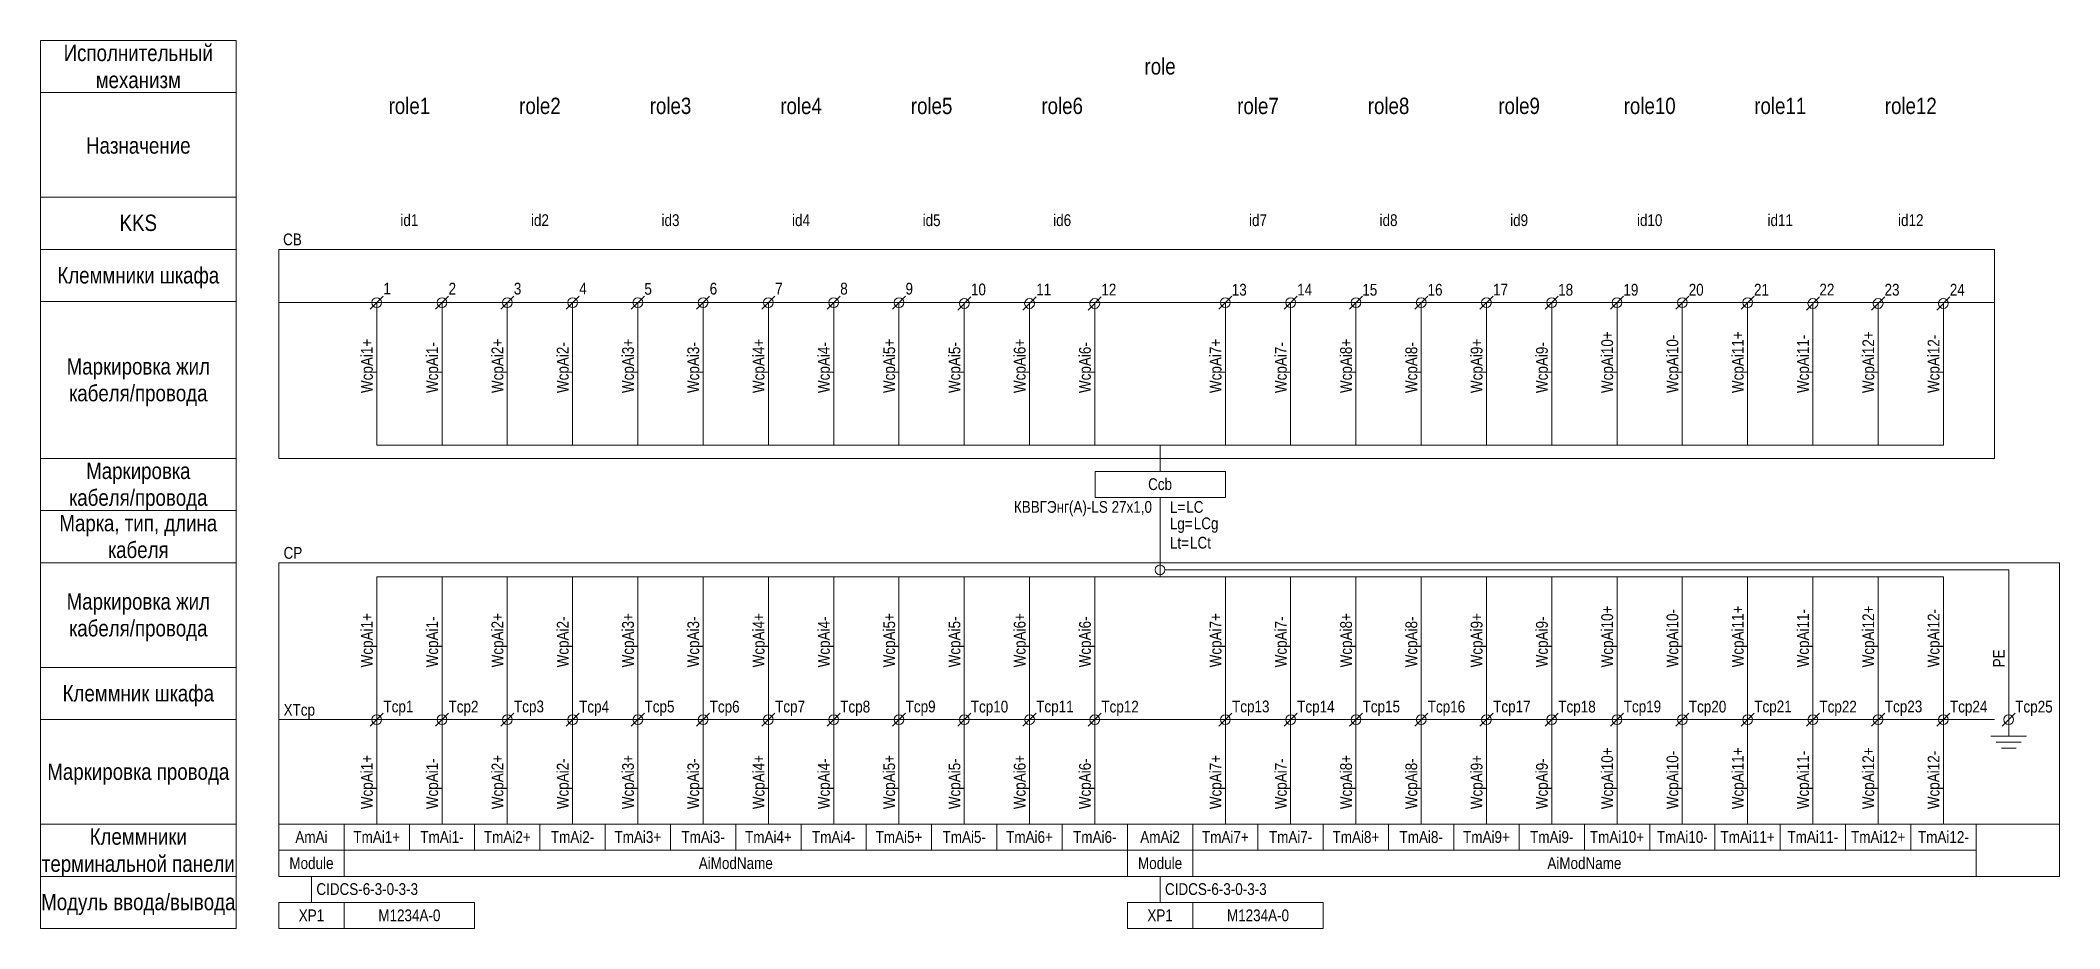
# Model space of a CAD drawing. Header units: millimetres. Extents: x 20 to 329, y -141 to -5.
import ezdxf

# ---------------------------------------------------------------- set-up
doc = ezdxf.new("R2010")
doc.units = ezdxf.units.MM
doc.header["$MEASUREMENT"] = 0
doc.linetypes.add('1_1', pattern=[2000, 1000, -1000])
doc.linetypes.add('4_2_1_2', pattern=[6702.777624, 3527.777672, -1763.888836, 0, -1411.111116])
for name, color, linetype in [('cp_names', 7, 'Continuous'), ('cp_params_ai', 7, 'Continuous'), ('cp_params_di', 7, 'Continuous'), ('cp_static_ai', 7, 'Continuous'), ('cp_static_di', 7, 'Continuous'), ('cp_static_do', 7, 'Continuous'), ('id_names', 7, 'Continuous'), ('id_params_ai', 7, 'Continuous'), ('id_params_di', 7, 'Continuous'), ('id_static_ai', 7, 'Continuous'), ('id_static_di', 7, 'Continuous')]:
    doc.layers.add(name, color=color, linetype=linetype)
doc.styles.add('СГЕНЕРИР_СТИЛЬ_1', font='')
doc.styles.get('СГЕНЕРИР_СТИЛЬ_1').set_extended_font_data('Arial Narrow')

msp = doc.modelspace()

# ---------------------------------------------------------------- texts
at = {"layer": 'cp_names', "color": 7, "linetype": 'Continuous', "lineweight": 15, "insert": (35, -89.664115), "char_height": 2.5, "attachment_point": 2, "line_spacing_factor": 0.982786, "style": 'СГЕНЕРИР_СТИЛЬ_1'}
msp.add_mtext('\\A1;{\\pqc;\\fArial Narrow|b0|i0|c204|p34;Маркировка жил\\P\\pqc;\\fArial Narrow|b0|i0|c204|p34;кабеля/провода}', dxfattribs=at)
at = {"layer": 'cp_names', "color": 7, "linetype": 'Continuous', "lineweight": 15, "char_height": 2.5, "attachment_point": 2, "style": 'СГЕНЕРИР_СТИЛЬ_1'}
for s, insert in [('\\A1;{\\pqc;\\fArial Narrow|b0|i0|c204|p34;Клеммник\\fArial Narrow|b0|i0|c204|p34; шкафа}', (35, -103.717757)), ('\\A1;{\\pqc;\\fArial Narrow|b0|i0|c204|p34;Маркировка \\fArial Narrow|b0|i0|c204|p34;провода}', (35, -115.722933)), ('\\A1;{\\pqc;\\fArial Narrow|b0|i0|c204|p34;Модуль ввода/вывода}', (35.000029, -135.680589))]:
    msp.add_mtext(s, dxfattribs=dict(at, insert=insert))
at = {"layer": 'cp_names', "color": 7, "linetype": 'Continuous', "lineweight": 15, "insert": (35, -125.658923), "char_height": 2.5, "width": 30, "attachment_point": 2, "line_spacing_factor": 0.996518, "style": 'СГЕНЕРИР_СТИЛЬ_1'}
msp.add_mtext('\\A1;{\\pqc;\\fArial Narrow|b0|i0|c204|p34;Клеммник\\fArial Narrow|b0|i0|c204|p34;и терминальной панели}', dxfattribs=at)
at = {"layer": 'cp_params_ai', "color": 7, "linetype": 'Continuous', "lineweight": 15, "char_height": 1.8, "attachment_point": 1, "rotation": 90, "style": 'СГЕНЕРИР_СТИЛЬ_1'}
for s, insert in [('\\A1;{\\pql;\\fArial Narrow|b0|i0|c204|p34;WcpAi1\\fArial Narrow|b0|i0|c204|p34;+}', (69.116312, -58.999961)), ('\\A1;{\\pql;\\fArial Narrow|b0|i0|c204|p34;Wcp\\fArial Narrow|b0|i0|c204|p34;Ai\\fArial Narrow|b0|i0|c204|p34;1-}', (79.116307, -58.999961)), ('\\A1;{\\pql;\\fArial Narrow|b0|i0|c204|p34;WcpAi\\fArial Narrow|b0|i0|c204|p34;2\\fArial Narrow|b0|i0|c204|p34;+}', (89.116308, -58.999961)), ('\\A1;{\\pql;\\fArial Narrow|b0|i0|c204|p34;WcpAi\\fArial Narrow|b0|i0|c204|p34;2\\fArial Narrow|b0|i0|c204|p34;-}', (99.116304, -58.999961)), ('\\A1;{\\pql;\\fArial Narrow|b0|i0|c204|p34;WcpAi\\fArial Narrow|b0|i0|c204|p34;3\\fArial Narrow|b0|i0|c204|p34;+}', (109.116305, -58.999961)), ('\\A1;{\\pql;\\fArial Narrow|b0|i0|c204|p34;WcpAi\\fArial Narrow|b0|i0|c204|p34;3\\fArial Narrow|b0|i0|c204|p34;-}', (119.116301, -58.999961)), ('\\A1;{\\pql;\\fArial Narrow|b0|i0|c204|p34;WcpAi\\fArial Narrow|b0|i0|c204|p34;4\\fArial Narrow|b0|i0|c204|p34;+}', (129.123925, -58.999961)), ('\\A1;{\\pql;\\fArial Narrow|b0|i0|c204|p34;WcpAi\\fArial Narrow|b0|i0|c204|p34;4\\fArial Narrow|b0|i0|c204|p34;-}', (139.123921, -58.999961)), ('\\A1;{\\pql;\\fArial Narrow|b0|i0|c204|p34;WcpAi\\fArial Narrow|b0|i0|c204|p34;5\\fArial Narrow|b0|i0|c204|p34;+}', (149.123922, -58.999961)), ('\\A1;{\\pql;\\fArial Narrow|b0|i0|c204|p34;WcpAi\\fArial Narrow|b0|i0|c204|p34;5\\fArial Narrow|b0|i0|c204|p34;-}', (159.123918, -58.999961)), ('\\A1;{\\pql;\\fArial Narrow|b0|i0|c204|p34;WcpAi\\fArial Narrow|b0|i0|c204|p34;6\\fArial Narrow|b0|i0|c204|p34;+}', (169.116295, -58.999961)), ('\\A1;{\\pql;\\fArial Narrow|b0|i0|c204|p34;WcpAi\\fArial Narrow|b0|i0|c204|p34;6\\fArial Narrow|b0|i0|c204|p34;-}', (179.116291, -58.999961)), ('\\A1;{\\pql;\\fArial Narrow|b0|i0|c204|p34;WcpAi\\fArial Narrow|b0|i0|c204|p34;7\\fArial Narrow|b0|i0|c204|p34;+}', (199.123916, -58.999961)), ('\\A1;{\\pql;\\fArial Narrow|b0|i0|c204|p34;WcpAi\\fArial Narrow|b0|i0|c204|p34;7\\fArial Narrow|b0|i0|c204|p34;-}', (209.123911, -58.999961)), ('\\A1;{\\pql;\\fArial Narrow|b0|i0|c204|p34;WcpAi\\fArial Narrow|b0|i0|c204|p34;8\\fArial Narrow|b0|i0|c204|p34;+}', (219.116289, -58.999961)), ('\\A1;{\\pql;\\fArial Narrow|b0|i0|c204|p34;WcpAi\\fArial Narrow|b0|i0|c204|p34;8\\fArial Narrow|b0|i0|c204|p34;-}', (229.116284, -58.999961)), ('\\A1;{\\pql;\\fArial Narrow|b0|i0|c204|p34;WcpAi\\fArial Narrow|b0|i0|c204|p34;9\\fArial Narrow|b0|i0|c204|p34;+}', (239.116286, -58.999961)), ('\\A1;{\\pql;\\fArial Narrow|b0|i0|c204|p34;WcpAi\\fArial Narrow|b0|i0|c204|p34;9\\fArial Narrow|b0|i0|c204|p34;-}', (249.116281, -58.999961)), ('\\A1;{\\pql;\\fArial Narrow|b0|i0|c204|p34;WcpAi\\fArial Narrow|b0|i0|c204|p34;10\\fArial Narrow|b0|i0|c204|p34;+}', (259.116282, -58.999961)), ('\\A1;{\\pql;\\fArial Narrow|b0|i0|c204|p34;WcpAi1\\fArial Narrow|b0|i0|c204|p34;0\\fArial Narrow|b0|i0|c204|p34;-}', (269.116278, -58.999961)), ('\\A1;{\\pql;\\fArial Narrow|b0|i0|c204|p34;WcpAi\\fArial Narrow|b0|i0|c204|p34;11\\fArial Narrow|b0|i0|c204|p34;+}', (279.116279, -58.999961)), ('\\A1;{\\pql;\\fArial Narrow|b0|i0|c204|p34;WcpAi1\\fArial Narrow|b0|i0|c204|p34;1\\fArial Narrow|b0|i0|c204|p34;-}', (289.116275, -58.999961)), ('\\A1;{\\pql;\\fArial Narrow|b0|i0|c204|p34;WcpAi\\fArial Narrow|b0|i0|c204|p34;12\\fArial Narrow|b0|i0|c204|p34;+}', (299.116276, -58.999961)), ('\\A1;{\\pql;\\fArial Narrow|b0|i0|c204|p34;WcpAi1\\fArial Narrow|b0|i0|c204|p34;2\\fArial Narrow|b0|i0|c204|p34;-}', (309.116271, -58.999961)), ('\\A1;{\\pql;\\fArial Narrow|b0|i0|c204|p34;WcpAi1\\fArial Narrow|b0|i0|c204|p34;+}', (69.116313, -100.999995)), ('\\A1;{\\pql;\\fArial Narrow|b0|i0|c204|p34;WcpAi\\fArial Narrow|b0|i0|c204|p34;2\\fArial Narrow|b0|i0|c204|p34;+}', (89.11631, -100.999995)), ('\\A1;{\\pql;\\fArial Narrow|b0|i0|c204|p34;WcpAi\\fArial Narrow|b0|i0|c204|p34;3\\fArial Narrow|b0|i0|c204|p34;+}', (109.116307, -100.999995)), ('\\A1;{\\pql;\\fArial Narrow|b0|i0|c204|p34;WcpAi\\fArial Narrow|b0|i0|c204|p34;4\\fArial Narrow|b0|i0|c204|p34;+}', (129.123927, -100.999995)), ('\\A1;{\\pql;\\fArial Narrow|b0|i0|c204|p34;WcpAi\\fArial Narrow|b0|i0|c204|p34;5\\fArial Narrow|b0|i0|c204|p34;+}', (149.123924, -100.999995)), ('\\A1;{\\pql;\\fArial Narrow|b0|i0|c204|p34;WcpAi\\fArial Narrow|b0|i0|c204|p34;6\\fArial Narrow|b0|i0|c204|p34;+}', (169.116297, -100.999995)), ('\\A1;{\\pql;\\fArial Narrow|b0|i0|c204|p34;WcpAi\\fArial Narrow|b0|i0|c204|p34;7\\fArial Narrow|b0|i0|c204|p34;+}', (199.123917, -100.999995)), ('\\A1;{\\pql;\\fArial Narrow|b0|i0|c204|p34;WcpAi\\fArial Narrow|b0|i0|c204|p34;8\\fArial Narrow|b0|i0|c204|p34;+}', (219.11629, -100.999995)), ('\\A1;{\\pql;\\fArial Narrow|b0|i0|c204|p34;WcpAi\\fArial Narrow|b0|i0|c204|p34;9\\fArial Narrow|b0|i0|c204|p34;+}', (239.116287, -100.999995)), ('\\A1;{\\pql;\\fArial Narrow|b0|i0|c204|p34;WcpAi\\fArial Narrow|b0|i0|c204|p34;10\\fArial Narrow|b0|i0|c204|p34;+}', (259.116284, -100.999995)), ('\\A1;{\\pql;\\fArial Narrow|b0|i0|c204|p34;WcpAi1\\fArial Narrow|b0|i0|c204|p34;0\\fArial Narrow|b0|i0|c204|p34;-}', (269.11628, -100.999995)), ('\\A1;{\\pql;\\fArial Narrow|b0|i0|c204|p34;WcpAi\\fArial Narrow|b0|i0|c204|p34;11\\fArial Narrow|b0|i0|c204|p34;+}', (279.116281, -100.999995)), ('\\A1;{\\pql;\\fArial Narrow|b0|i0|c204|p34;WcpAi1\\fArial Narrow|b0|i0|c204|p34;1\\fArial Narrow|b0|i0|c204|p34;-}', (289.116276, -100.999995)), ('\\A1;{\\pql;\\fArial Narrow|b0|i0|c204|p34;WcpAi\\fArial Narrow|b0|i0|c204|p34;12\\fArial Narrow|b0|i0|c204|p34;+}', (299.116277, -100.999995)), ('\\A1;{\\pql;\\fArial Narrow|b0|i0|c204|p34;WcpAi1\\fArial Narrow|b0|i0|c204|p34;2\\fArial Narrow|b0|i0|c204|p34;-}', (309.116273, -100.999995)), ('\\A1;{\\pql;\\fArial Narrow|b0|i0|c204|p34;Wcp\\fArial Narrow|b0|i0|c204|p34;Ai\\fArial Narrow|b0|i0|c204|p34;1-}', (79.116309, -100.999995)), ('\\A1;{\\pql;\\fArial Narrow|b0|i0|c204|p34;WcpAi\\fArial Narrow|b0|i0|c204|p34;2\\fArial Narrow|b0|i0|c204|p34;-}', (99.116306, -100.999995)), ('\\A1;{\\pql;\\fArial Narrow|b0|i0|c204|p34;WcpAi\\fArial Narrow|b0|i0|c204|p34;3\\fArial Narrow|b0|i0|c204|p34;-}', (119.116302, -100.999995)), ('\\A1;{\\pql;\\fArial Narrow|b0|i0|c204|p34;WcpAi\\fArial Narrow|b0|i0|c204|p34;4\\fArial Narrow|b0|i0|c204|p34;-}', (139.123923, -100.999995)), ('\\A1;{\\pql;\\fArial Narrow|b0|i0|c204|p34;WcpAi\\fArial Narrow|b0|i0|c204|p34;5\\fArial Narrow|b0|i0|c204|p34;-}', (159.123919, -100.999995)), ('\\A1;{\\pql;\\fArial Narrow|b0|i0|c204|p34;WcpAi\\fArial Narrow|b0|i0|c204|p34;6\\fArial Narrow|b0|i0|c204|p34;-}', (179.116293, -100.999995)), ('\\A1;{\\pql;\\fArial Narrow|b0|i0|c204|p34;WcpAi\\fArial Narrow|b0|i0|c204|p34;7\\fArial Narrow|b0|i0|c204|p34;-}', (209.123913, -100.999995)), ('\\A1;{\\pql;\\fArial Narrow|b0|i0|c204|p34;WcpAi\\fArial Narrow|b0|i0|c204|p34;8\\fArial Narrow|b0|i0|c204|p34;-}', (229.116286, -100.999995)), ('\\A1;{\\pql;\\fArial Narrow|b0|i0|c204|p34;WcpAi\\fArial Narrow|b0|i0|c204|p34;9\\fArial Narrow|b0|i0|c204|p34;-}', (249.116283, -100.999995)), ('\\A1;{\\pql;\\fArial Narrow|b0|i0|c204|p34;WcpAi\\fArial Narrow|b0|i0|c204|p34;10\\fArial Narrow|b0|i0|c204|p34;+}', (259.116284, -122.715373)), ('\\A1;{\\pql;\\fArial Narrow|b0|i0|c204|p34;Wcp\\fArial Narrow|b0|i0|c204|p34;Ai\\fArial Narrow|b0|i0|c204|p34;10-}', (269.11628, -122.715373)), ('\\A1;{\\pql;\\fArial Narrow|b0|i0|c204|p34;WcpAi\\fArial Narrow|b0|i0|c204|p34;11\\fArial Narrow|b0|i0|c204|p34;+}', (279.116281, -122.715373)), ('\\A1;{\\pql;\\fArial Narrow|b0|i0|c204|p34;Wcp\\fArial Narrow|b0|i0|c204|p34;Ai\\fArial Narrow|b0|i0|c204|p34;11-}', (289.116276, -122.715373)), ('\\A1;{\\pql;\\fArial Narrow|b0|i0|c204|p34;WcpAi\\fArial Narrow|b0|i0|c204|p34;12\\fArial Narrow|b0|i0|c204|p34;+}', (299.116277, -122.715373)), ('\\A1;{\\pql;\\fArial Narrow|b0|i0|c204|p34;Wcp\\fArial Narrow|b0|i0|c204|p34;Ai\\fArial Narrow|b0|i0|c204|p34;12-}', (309.116273, -122.715373)), ('\\A1;{\\pql;\\fArial Narrow|b0|i0|c204|p34;WcpAi1\\fArial Narrow|b0|i0|c204|p34;+}', (69.116313, -122.715373)), ('\\A1;{\\pql;\\fArial Narrow|b0|i0|c204|p34;Wcp\\fArial Narrow|b0|i0|c204|p34;Ai\\fArial Narrow|b0|i0|c204|p34;1-}', (79.116309, -122.715373)), ('\\A1;{\\pql;\\fArial Narrow|b0|i0|c204|p34;WcpAi\\fArial Narrow|b0|i0|c204|p34;2\\fArial Narrow|b0|i0|c204|p34;+}', (89.11631, -122.715373)), ('\\A1;{\\pql;\\fArial Narrow|b0|i0|c204|p34;WcpAi\\fArial Narrow|b0|i0|c204|p34;2\\fArial Narrow|b0|i0|c204|p34;-}', (99.116306, -122.715373)), ('\\A1;{\\pql;\\fArial Narrow|b0|i0|c204|p34;WcpAi\\fArial Narrow|b0|i0|c204|p34;3\\fArial Narrow|b0|i0|c204|p34;+}', (109.116307, -122.715373)), ('\\A1;{\\pql;\\fArial Narrow|b0|i0|c204|p34;Wcp\\fArial Narrow|b0|i0|c204|p34;Ai\\fArial Narrow|b0|i0|c204|p34;3-}', (119.116302, -122.715373)), ('\\A1;{\\pql;\\fArial Narrow|b0|i0|c204|p34;WcpAi\\fArial Narrow|b0|i0|c204|p34;4\\fArial Narrow|b0|i0|c204|p34;+}', (129.123927, -122.715373)), ('\\A1;{\\pql;\\fArial Narrow|b0|i0|c204|p34;Wcp\\fArial Narrow|b0|i0|c204|p34;Ai\\fArial Narrow|b0|i0|c204|p34;4-}', (139.123923, -122.715373)), ('\\A1;{\\pql;\\fArial Narrow|b0|i0|c204|p34;WcpAi\\fArial Narrow|b0|i0|c204|p34;5\\fArial Narrow|b0|i0|c204|p34;+}', (149.123924, -122.715373)), ('\\A1;{\\pql;\\fArial Narrow|b0|i0|c204|p34;Wcp\\fArial Narrow|b0|i0|c204|p34;Ai\\fArial Narrow|b0|i0|c204|p34;5-}', (159.123919, -122.715373)), ('\\A1;{\\pql;\\fArial Narrow|b0|i0|c204|p34;WcpAi\\fArial Narrow|b0|i0|c204|p34;6\\fArial Narrow|b0|i0|c204|p34;+}', (169.116297, -122.715373)), ('\\A1;{\\pql;\\fArial Narrow|b0|i0|c204|p34;Wcp\\fArial Narrow|b0|i0|c204|p34;Ai\\fArial Narrow|b0|i0|c204|p34;6-}', (179.116293, -122.715373)), ('\\A1;{\\pql;\\fArial Narrow|b0|i0|c204|p34;WcpAi\\fArial Narrow|b0|i0|c204|p34;7\\fArial Narrow|b0|i0|c204|p34;+}', (199.123917, -122.715373)), ('\\A1;{\\pql;\\fArial Narrow|b0|i0|c204|p34;Wcp\\fArial Narrow|b0|i0|c204|p34;Ai\\fArial Narrow|b0|i0|c204|p34;7-}', (209.123913, -122.715373)), ('\\A1;{\\pql;\\fArial Narrow|b0|i0|c204|p34;WcpAi\\fArial Narrow|b0|i0|c204|p34;8\\fArial Narrow|b0|i0|c204|p34;+}', (219.11629, -122.715373)), ('\\A1;{\\pql;\\fArial Narrow|b0|i0|c204|p34;Wcp\\fArial Narrow|b0|i0|c204|p34;Ai\\fArial Narrow|b0|i0|c204|p34;8-}', (229.116286, -122.715373)), ('\\A1;{\\pql;\\fArial Narrow|b0|i0|c204|p34;WcpAi\\fArial Narrow|b0|i0|c204|p34;9\\fArial Narrow|b0|i0|c204|p34;+}', (239.116287, -122.715373)), ('\\A1;{\\pql;\\fArial Narrow|b0|i0|c204|p34;Wcp\\fArial Narrow|b0|i0|c204|p34;Ai\\fArial Narrow|b0|i0|c204|p34;9-}', (249.116283, -122.715373))]:
    msp.add_mtext(s, dxfattribs=dict(at, insert=insert))
at = {"layer": 'cp_params_ai', "color": 7, "linetype": 'Continuous', "lineweight": 15, "char_height": 1.8, "style": 'СГЕНЕРИР_СТИЛЬ_1'}
for s, insert, attachment_point in [('\\A1;{\\pql;\\fArial Narrow|b0|i0|c204|p34;CP}', (57.259036, -82.566398), 1), ('\\A1;{\\pql;\\fArial Narrow|b0|i0|c204|p34;XTcp}', (57.259036, -106.598162), 1), ('\\A1;{\\pql;\\fArial Narrow|b0|i0|c204|p34;Tcp1}', (72.55263, -106.087352), 1), ('\\A1;{\\pql;\\fArial Narrow|b0|i0|c204|p34;Tcp\\fArial Narrow|b0|i0|c204|p34;2}', (82.528954, -106.111029), 1), ('\\A1;{\\pql;\\fArial Narrow|b0|i0|c204|p34;Tcp\\fArial Narrow|b0|i0|c204|p34;3}', (92.552627, -106.087352), 1), ('\\A1;{\\pql;\\fArial Narrow|b0|i0|c204|p34;Tcp\\fArial Narrow|b0|i0|c204|p34;4}', (102.528951, -106.118652), 1), ('\\A1;{\\pql;\\fArial Narrow|b0|i0|c204|p34;Tcp\\fArial Narrow|b0|i0|c204|p34;5}', (112.552624, -106.094976), 1), ('\\A1;{\\pql;\\fArial Narrow|b0|i0|c204|p34;Tcp\\fArial Narrow|b0|i0|c204|p34;6}', (122.528947, -106.111029), 1), ('\\A1;{\\pql;\\fArial Narrow|b0|i0|c204|p34;Tcp\\fArial Narrow|b0|i0|c204|p34;7}', (132.55262, -106.094976), 1), ('\\A1;{\\pql;\\fArial Narrow|b0|i0|c204|p34;Tcp\\fArial Narrow|b0|i0|c204|p34;8}', (142.528944, -106.111029), 1), ('\\A1;{\\pql;\\fArial Narrow|b0|i0|c204|p34;Tcp\\fArial Narrow|b0|i0|c204|p34;9}', (152.552617, -106.087352), 1), ('\\A1;{\\pql;\\fArial Narrow|b0|i0|c204|p34;Tcp\\fArial Narrow|b0|i0|c204|p34;10}', (162.528941, -106.111029), 1), ('\\A1;{\\pql;\\fArial Narrow|b0|i0|c204|p34;Tcp\\fArial Narrow|b0|i0|c204|p34;1\\fArial Narrow|b0|i0|c204|p34;1}', (172.552614, -106.087352), 1), ('\\A1;{\\pql;\\fArial Narrow|b0|i0|c204|p34;Tcp\\fArial Narrow|b0|i0|c204|p34;1\\fArial Narrow|b0|i0|c204|p34;2}', (182.528937, -106.111029), 1), ('\\A1;{\\pql;\\fArial Narrow|b0|i0|c204|p34;Tcp1\\fArial Narrow|b0|i0|c204|p34;3}', (202.552611, -106.087352), 1), ('\\A1;{\\pql;\\fArial Narrow|b0|i0|c204|p34;Tcp\\fArial Narrow|b0|i0|c204|p34;14}', (212.528934, -106.111029), 1), ('\\A1;{\\pql;\\fArial Narrow|b0|i0|c204|p34;Tcp1\\fArial Narrow|b0|i0|c204|p34;5}', (222.552607, -106.087352), 1), ('\\A1;{\\pql;\\fArial Narrow|b0|i0|c204|p34;Tcp\\fArial Narrow|b0|i0|c204|p34;16}', (232.528931, -106.111029), 1), ('\\A1;{\\pql;\\fArial Narrow|b0|i0|c204|p34;Tcp1\\fArial Narrow|b0|i0|c204|p34;7}', (242.552604, -106.087352), 1), ('\\A1;{\\pql;\\fArial Narrow|b0|i0|c204|p34;Tcp\\fArial Narrow|b0|i0|c204|p34;18}', (252.528928, -106.111029), 1), ('\\A1;{\\pql;\\fArial Narrow|b0|i0|c204|p34;Tcp\\fArial Narrow|b0|i0|c204|p34;19}', (262.552601, -106.087352), 1), ('\\A1;{\\pql;\\fArial Narrow|b0|i0|c204|p34;Tcp2\\fArial Narrow|b0|i0|c204|p34;0}', (272.528924, -106.111029), 1), ('\\A1;{\\pql;\\fArial Narrow|b0|i0|c204|p34;Tcp\\fArial Narrow|b0|i0|c204|p34;2\\fArial Narrow|b0|i0|c204|p34;1}', (282.552598, -106.087352), 1), ('\\A1;{\\pql;\\fArial Narrow|b0|i0|c204|p34;Tcp\\fArial Narrow|b0|i0|c204|p34;2\\fArial Narrow|b0|i0|c204|p34;2}', (292.528921, -106.111029), 1), ('\\A1;{\\pql;\\fArial Narrow|b0|i0|c204|p34;Tcp\\fArial Narrow|b0|i0|c204|p34;23}', (302.552594, -106.087352), 1), ('\\A1;{\\pql;\\fArial Narrow|b0|i0|c204|p34;Tcp2\\fArial Narrow|b0|i0|c204|p34;4}', (312.528918, -106.111029), 1), ('\\A1;{\\pql;\\fArial Narrow|b0|i0|c204|p34;Tcp2\\fArial Narrow|b0|i0|c204|p34;5}', (322.528918, -106.111029), 1), ('\\A1;{\\pqc;\\fArial Narrow|b0|i0|c204|p34;Tm\\fArial Narrow|b0|i0|c204|p34;Ai\\fArial Narrow|b0|i0|c204|p34;1+}', (71.525773, -126.072897), 2), ('\\A1;{\\pqc;\\fArial Narrow|b0|i0|c204|p34;Tm\\fArial Narrow|b0|i0|c204|p34;Ai\\fArial Narrow|b0|i0|c204|p34;1-}', (81.525773, -126.072897), 2), ('\\A1;{\\pqc;\\fArial Narrow|b0|i0|c204|p34;Tm\\fArial Narrow|b0|i0|c204|p34;Ai\\fArial Narrow|b0|i0|c204|p34;2+}', (91.52577, -126.072893), 2), ('\\A1;{\\pqc;\\fArial Narrow|b0|i0|c204|p34;Tm\\fArial Narrow|b0|i0|c204|p34;Ai\\fArial Narrow|b0|i0|c204|p34;2-}', (101.52577, -126.072893), 2), ('\\A1;{\\pqc;\\fArial Narrow|b0|i0|c204|p34;Tm\\fArial Narrow|b0|i0|c204|p34;Ai\\fArial Narrow|b0|i0|c204|p34;3+}', (111.525766, -126.072893), 2), ('\\A1;{\\pqc;\\fArial Narrow|b0|i0|c204|p34;Tm\\fArial Narrow|b0|i0|c204|p34;Ai\\fArial Narrow|b0|i0|c204|p34;3-}', (121.525766, -126.072893), 2), ('\\A1;{\\pqc;\\fArial Narrow|b0|i0|c204|p34;Tm\\fArial Narrow|b0|i0|c204|p34;Ai\\fArial Narrow|b0|i0|c204|p34;4+}', (131.525763, -126.080517), 2), ('\\A1;{\\pqc;\\fArial Narrow|b0|i0|c204|p34;Tm\\fArial Narrow|b0|i0|c204|p34;Ai\\fArial Narrow|b0|i0|c204|p34;4-}', (141.525763, -126.080517), 2), ('\\A1;{\\pqc;\\fArial Narrow|b0|i0|c204|p34;Tm\\fArial Narrow|b0|i0|c204|p34;Ai\\fArial Narrow|b0|i0|c204|p34;5+}', (151.52576, -126.080517), 2), ('\\A1;{\\pqc;\\fArial Narrow|b0|i0|c204|p34;Tm\\fArial Narrow|b0|i0|c204|p34;Ai\\fArial Narrow|b0|i0|c204|p34;5-}', (161.52576, -126.080517), 2), ('\\A1;{\\pqc;\\fArial Narrow|b0|i0|c204|p34;Tm\\fArial Narrow|b0|i0|c204|p34;Ai\\fArial Narrow|b0|i0|c204|p34;6+}', (171.525757, -126.072893), 2), ('\\A1;{\\pqc;\\fArial Narrow|b0|i0|c204|p34;Tm\\fArial Narrow|b0|i0|c204|p34;Ai\\fArial Narrow|b0|i0|c204|p34;6-}', (181.525757, -126.072893), 2), ('\\A1;{\\pqc;\\fArial Narrow|b0|i0|c204|p34;Tm\\fArial Narrow|b0|i0|c204|p34;Ai\\fArial Narrow|b0|i0|c204|p34;7+}', (201.525753, -126.080517), 2), ('\\A1;{\\pqc;\\fArial Narrow|b0|i0|c204|p34;Tm\\fArial Narrow|b0|i0|c204|p34;Ai\\fArial Narrow|b0|i0|c204|p34;7-}', (211.525753, -126.080517), 2), ('\\A1;{\\pqc;\\fArial Narrow|b0|i0|c204|p34;Tm\\fArial Narrow|b0|i0|c204|p34;Ai\\fArial Narrow|b0|i0|c204|p34;8+}', (221.52575, -126.072893), 2), ('\\A1;{\\pqc;\\fArial Narrow|b0|i0|c204|p34;Tm\\fArial Narrow|b0|i0|c204|p34;Ai\\fArial Narrow|b0|i0|c204|p34;8-}', (231.52575, -126.072893), 2), ('\\A1;{\\pqc;\\fArial Narrow|b0|i0|c204|p34;Tm\\fArial Narrow|b0|i0|c204|p34;Ai\\fArial Narrow|b0|i0|c204|p34;9+}', (241.525747, -126.072893), 2), ('\\A1;{\\pqc;\\fArial Narrow|b0|i0|c204|p34;Tm\\fArial Narrow|b0|i0|c204|p34;Ai\\fArial Narrow|b0|i0|c204|p34;9-}', (251.525747, -126.072893), 2), ('\\A1;{\\pqc;\\fArial Narrow|b0|i0|c204|p34;Tm\\fArial Narrow|b0|i0|c204|p34;Ai\\fArial Narrow|b0|i0|c204|p34;10+}', (261.525743, -126.072893), 2), ('\\A1;{\\pqc;\\fArial Narrow|b0|i0|c204|p34;Tm\\fArial Narrow|b0|i0|c204|p34;Ai\\fArial Narrow|b0|i0|c204|p34;10-}', (271.525743, -126.072893), 2), ('\\A1;{\\pqc;\\fArial Narrow|b0|i0|c204|p34;Tm\\fArial Narrow|b0|i0|c204|p34;Ai\\fArial Narrow|b0|i0|c204|p34;11+}', (281.52574, -126.072893), 2), ('\\A1;{\\pqc;\\fArial Narrow|b0|i0|c204|p34;Tm\\fArial Narrow|b0|i0|c204|p34;Ai\\fArial Narrow|b0|i0|c204|p34;11-}', (291.52574, -126.072893), 2), ('\\A1;{\\pqc;\\fArial Narrow|b0|i0|c204|p34;Tm\\fArial Narrow|b0|i0|c204|p34;Ai\\fArial Narrow|b0|i0|c204|p34;12+}', (301.525737, -126.072893), 2), ('\\A1;{\\pqc;\\fArial Narrow|b0|i0|c204|p34;Tm\\fArial Narrow|b0|i0|c204|p34;Ai\\fArial Narrow|b0|i0|c204|p34;12-}', (311.525737, -126.072893), 2), ('\\A1;{\\pqc;\\fArial Narrow|b0|i0|c204|p34;AiModName}', (126.525763, -130.080512), 2), ('\\A1;{\\pqc;\\fArial Narrow|b0|i0|c204|p34;AiModName}', (256.525743, -130.080512), 2)]:
    msp.add_mtext(s, dxfattribs=dict(at, insert=insert, attachment_point=attachment_point))
at = {"layer": 'cp_params_di', "color": 7, "linetype": 'Continuous', "lineweight": 15, "char_height": 1.8, "style": 'СГЕНЕРИР_СТИЛЬ_1'}
for s, insert, attachment_point in [('\\A1;{\\pql;\\fArial Narrow|b0|i0|c204|p34;CB}', (57.181387, -34.566396), 1), ('\\A1;{\\pqc;\\fArial Narrow|b0|i0|c204|p34;Am\\fArial Narrow|b0|i0|c204|p34;A\\fArial Narrow|b0|i0|c204|p34;i}', (61.525773, -126.080517), 2), ('\\A1;{\\pqc;\\fArial Narrow|b0|i0|c204|p34;AmAi\\fArial Narrow|b0|i0|c204|p34;2}', (191.525753, -126.072894), 2)]:
    msp.add_mtext(s, dxfattribs=dict(at, insert=insert, attachment_point=attachment_point))
at = {"layer": 'cp_static_ai', "color": 7, "linetype": 'Continuous', "lineweight": 15, "char_height": 1.8, "attachment_point": 1, "style": 'СГЕНЕРИР_СТИЛЬ_1'}
for s, insert in [('\\A1;{\\pql;\\fArial Narrow|b0|i0|c204|p34;1}', (72.55263, -42.087352)), ('\\A1;{\\pql;\\fArial Narrow|b0|i0|c204|p34;2}', (82.528954, -42.111029)), ('\\A1;{\\pql;\\fArial Narrow|b0|i0|c204|p34;\\fArial Narrow|b0|i0|c204|p34;\\fArial Narrow|b0|i0|c204|p34;3}', (92.528954, -42.111029)), ('\\A1;{\\pql;\\fArial Narrow|b0|i0|c204|p34;\\fArial Narrow|b0|i0|c204|p34;\\fArial Narrow|b0|i0|c204|p34;4}', (102.55263, -42.094976)), ('\\A1;{\\pql;\\fArial Narrow|b0|i0|c204|p34;\\fArial Narrow|b0|i0|c204|p34;\\fArial Narrow|b0|i0|c204|p34;5}', (112.528954, -42.138135)), ('\\A1;{\\pql;\\fArial Narrow|b0|i0|c204|p34;\\fArial Narrow|b0|i0|c204|p34;\\fArial Narrow|b0|i0|c204|p34;6}', (122.528954, -42.111029)), ('\\A1;{\\pql;\\fArial Narrow|b0|i0|c204|p34;\\fArial Narrow|b0|i0|c204|p34;7}', (132.55263, -42.114458)), ('\\A1;{\\pql;\\fArial Narrow|b0|i0|c204|p34;\\fArial Narrow|b0|i0|c204|p34;8}', (142.528954, -42.111029)), ('\\A1;{\\pql;\\fArial Narrow|b0|i0|c204|p34;\\fArial Narrow|b0|i0|c204|p34;9}', (152.528954, -42.111029)), ('\\A1;{\\pql;\\fArial Narrow|b0|i0|c204|p34;1\\fArial Narrow|b0|i0|c204|p34;0}', (162.552614, -42.230241)), ('\\A1;{\\pql;\\fArial Narrow|b0|i0|c204|p34;1\\fArial Narrow|b0|i0|c204|p34;1}', (172.552611, -42.230241)), ('\\A1;{\\pql;\\fArial Narrow|b0|i0|c204|p34;1\\fArial Narrow|b0|i0|c204|p34;2}', (182.528937, -42.253918)), ('\\A1;{\\pql;\\fArial Narrow|b0|i0|c204|p34;1\\fArial Narrow|b0|i0|c204|p34;3}', (202.505261, -42.277594)), ('\\A1;{\\pql;\\fArial Narrow|b0|i0|c204|p34;1\\fArial Narrow|b0|i0|c204|p34;4}', (212.528937, -42.253918)), ('\\A1;{\\pql;\\fArial Narrow|b0|i0|c204|p34;1\\fArial Narrow|b0|i0|c204|p34;5}', (222.505261, -42.277594)), ('\\A1;{\\pql;\\fArial Narrow|b0|i0|c204|p34;1\\fArial Narrow|b0|i0|c204|p34;6}', (232.505261, -42.277594)), ('\\A1;{\\pql;\\fArial Narrow|b0|i0|c204|p34;1\\fArial Narrow|b0|i0|c204|p34;7}', (242.528937, -42.253918)), ('\\A1;{\\pql;\\fArial Narrow|b0|i0|c204|p34;1\\fArial Narrow|b0|i0|c204|p34;8}', (252.505261, -42.277594)), ('\\A1;{\\pql;\\fArial Narrow|b0|i0|c204|p34;1\\fArial Narrow|b0|i0|c204|p34;9}', (262.505261, -42.277594)), ('\\A1;{\\pql;\\fArial Narrow|b0|i0|c204|p34;20}', (272.505254, -42.277594)), ('\\A1;{\\pql;\\fArial Narrow|b0|i0|c204|p34;21}', (282.505254, -42.277594)), ('\\A1;{\\pql;\\fArial Narrow|b0|i0|c204|p34;22}', (292.528931, -42.253918)), ('\\A1;{\\pql;\\fArial Narrow|b0|i0|c204|p34;23}', (302.505254, -42.277594)), ('\\A1;{\\pql;\\fArial Narrow|b0|i0|c204|p34;24}', (312.505254, -42.277594))]:
    msp.add_mtext(s, dxfattribs=dict(at, insert=insert))
at = {"layer": 'cp_static_ai', "color": 7, "linetype": 'Continuous', "lineweight": 15, "insert": (319.123901, -100.999995), "char_height": 1.8, "attachment_point": 1, "rotation": 90, "style": 'СГЕНЕРИР_СТИЛЬ_1'}
msp.add_mtext('\\A1;{\\pql;\\fArial Narrow|b0|i0|c204|p34;PE}', dxfattribs=at)
at = {"layer": 'cp_static_do', "color": 7, "linetype": 'Continuous', "lineweight": 15, "char_height": 1.8, "attachment_point": 2, "style": 'СГЕНЕРИР_СТИЛЬ_1'}
for s, insert in [('\\A1;{\\pqc;\\fArial Narrow|b0|i0|c204|p34;Module}', (61.525773, -130.080516)), ('\\A1;{\\pqc;\\fArial Narrow|b0|i0|c204|p34;Module}', (191.525753, -130.080516)), ('\\A1;{\\pqc;\\fArial Narrow|b0|i0|c204|p34;XP1}', (61.525773, -138.072891)), ('\\A1;{\\pqc;\\fArial Narrow|b0|i0|c204|p34;M12\\fArial Narrow|b0|i0|c204|p34;34A\\fArial Narrow|b0|i0|c204|p34;-0}', (76.525773, -138.0729)), ('\\A1;{\\pqc;\\fArial Narrow|b0|i0|c204|p34;XP1}', (191.525753, -138.072891)), ('\\A1;{\\pqc;\\fArial Narrow|b0|i0|c204|p34;M12\\fArial Narrow|b0|i0|c204|p34;34A\\fArial Narrow|b0|i0|c204|p34;-0}', (206.525753, -138.0729))]:
    msp.add_mtext(s, dxfattribs=dict(at, insert=insert))
at = {"layer": 'id_names', "color": 7, "linetype": 'Continuous', "lineweight": 15, "char_height": 2.5, "attachment_point": 2, "style": 'СГЕНЕРИР_СТИЛЬ_1'}
for s, insert, line_spacing_factor in [('\\A1;{\\pqc;\\fArial Narrow|b0|i0|c204|p34;Исполнительный\\P\\pqc;\\fArial Narrow|b0|i0|c204|p34;механизм}', (35, -5.664115), 0.994649), ('\\A1;{\\pqc;\\fArial Narrow|b0|i0|c204|p34;Маркировка жил\\P\\pqc;\\fArial Narrow|b0|i0|c204|p34;кабеля/провода}', (35, -53.664115), 0.982786), ('\\A1;{\\pqc;\\fArial Narrow|b0|i0|c204|p34;Маркировка\\P\\pqc;\\fArial Narrow|b0|i0|c204|p34;кабеля/провода}', (35, -69.664113), 0.982786), ('\\A1;{\\pqc;\\fArial Narrow|b0|i0|c204|p34;Марка, тип\\fArial Narrow|b0|i0|c204|p34;, длина\\P\\pqc;\\fArial Narrow|b0|i0|c204|p34;кабеля}', (35, -77.664115), 0.98101)]:
    msp.add_mtext(s, dxfattribs=dict(at, insert=insert, line_spacing_factor=line_spacing_factor))
for s, insert in [('\\A1;{\\pqc;\\fArial Narrow|b0|i0|c204|p34;Назначение}', (35, -19.840591)), ('\\A1;{\\pqc;\\fArial Narrow|b0|i0|c204|p34;KKS}', (35, -31.678817)), ('\\A1;{\\pqc;\\fArial Narrow|b0|i0|c204|p34;Клеммники шкафа}', (35, -39.717755))]:
    msp.add_mtext(s, dxfattribs=dict(at, insert=insert))
at = {"layer": 'id_params_ai', "color": 7, "linetype": 'Continuous', "lineweight": 15, "attachment_point": 2, "style": 'СГЕНЕРИР_СТИЛЬ_1'}
for s, insert, char_height in [('\\A1;{\\pqc;\\fArial Narrow|b0|i0|c204|p34;role}', (191.525753, -7.722937), 2.5), ('\\A1;{\\pqc;\\fArial Narrow|b0|i0|c204|p34;C\\fArial Narrow|b0|i0|c204|p34;cb}', (191.525753, -72.04875), 1.8)]:
    msp.add_mtext(s, dxfattribs=dict(at, insert=insert, char_height=char_height))
at = {"layer": 'id_params_ai', "color": 7, "linetype": 'Continuous', "lineweight": 15, "width": 18, "attachment_point": 2, "style": 'СГЕНЕРИР_СТИЛЬ_1'}
for s, insert, char_height in [('\\A1;{\\pqc;\\fArial Narrow|b0|i0|c204|p34;role\\fArial Narrow|b0|i0|c204|p34;1}', (76.525773, -13.771176), 2.5), ('\\A1;{\\pqc;\\fArial Narrow|b0|i0|c204|p34;role\\fArial Narrow|b0|i0|c204|p34;2}', (96.525773, -13.771176), 2.5), ('\\A1;{\\pqc;\\fArial Narrow|b0|i0|c204|p34;role\\fArial Narrow|b0|i0|c204|p34;3}', (116.525773, -13.771176), 2.5), ('\\A1;{\\pqc;\\fArial Narrow|b0|i0|c204|p34;role\\fArial Narrow|b0|i0|c204|p34;4}', (136.525773, -13.781765), 2.5), ('\\A1;{\\pqc;\\fArial Narrow|b0|i0|c204|p34;role\\fArial Narrow|b0|i0|c204|p34;5}', (156.525773, -13.781765), 2.5), ('\\A1;{\\pqc;\\fArial Narrow|b0|i0|c204|p34;role\\fArial Narrow|b0|i0|c204|p34;6}', (176.525773, -13.771176), 2.5), ('\\A1;{\\pqc;\\fArial Narrow|b0|i0|c204|p34;role\\fArial Narrow|b0|i0|c204|p34;7}', (206.525773, -13.781765), 2.5), ('\\A1;{\\pqc;\\fArial Narrow|b0|i0|c204|p34;role\\fArial Narrow|b0|i0|c204|p34;8}', (226.525773, -13.771176), 2.5), ('\\A1;{\\pqc;\\fArial Narrow|b0|i0|c204|p34;role\\fArial Narrow|b0|i0|c204|p34;9}', (246.525773, -13.771176), 2.5), ('\\A1;{\\pqc;\\fArial Narrow|b0|i0|c204|p34;role\\fArial Narrow|b0|i0|c204|p34;10}', (266.525773, -13.771176), 2.5), ('\\A1;{\\pqc;\\fArial Narrow|b0|i0|c204|p34;role\\fArial Narrow|b0|i0|c204|p34;11}', (286.525773, -13.771176), 2.5), ('\\A1;{\\pqc;\\fArial Narrow|b0|i0|c204|p34;role\\fArial Narrow|b0|i0|c204|p34;12}', (306.525773, -13.771176), 2.5), ('\\A1;{\\pqc;\\fArial Narrow|b0|i0|c204|p34;id\\fArial Narrow|b0|i0|c204|p34;1}', (76.525773, -31.625826), 1.8), ('\\A1;{\\pqc;\\fArial Narrow|b0|i0|c204|p34;id\\fArial Narrow|b0|i0|c204|p34;2}', (96.525773, -31.625826), 1.8), ('\\A1;{\\pqc;\\fArial Narrow|b0|i0|c204|p34;id\\fArial Narrow|b0|i0|c204|p34;3}', (116.525773, -31.625826), 1.8), ('\\A1;{\\pqc;\\fArial Narrow|b0|i0|c204|p34;id\\fArial Narrow|b0|i0|c204|p34;4}', (136.525773, -31.63345), 1.8), ('\\A1;{\\pqc;\\fArial Narrow|b0|i0|c204|p34;id\\fArial Narrow|b0|i0|c204|p34;5}', (156.525773, -31.63345), 1.8), ('\\A1;{\\pqc;\\fArial Narrow|b0|i0|c204|p34;id\\fArial Narrow|b0|i0|c204|p34;6}', (176.525773, -31.625826), 1.8), ('\\A1;{\\pqc;\\fArial Narrow|b0|i0|c204|p34;id\\fArial Narrow|b0|i0|c204|p34;7}', (206.525773, -31.63345), 1.8), ('\\A1;{\\pqc;\\fArial Narrow|b0|i0|c204|p34;id\\fArial Narrow|b0|i0|c204|p34;8}', (226.525773, -31.625826), 1.8), ('\\A1;{\\pqc;\\fArial Narrow|b0|i0|c204|p34;id\\fArial Narrow|b0|i0|c204|p34;9}', (246.525773, -31.625826), 1.8), ('\\A1;{\\pqc;\\fArial Narrow|b0|i0|c204|p34;id\\fArial Narrow|b0|i0|c204|p34;10}', (266.525773, -31.625826), 1.8), ('\\A1;{\\pqc;\\fArial Narrow|b0|i0|c204|p34;id\\fArial Narrow|b0|i0|c204|p34;11}', (286.525773, -31.625826), 1.8), ('\\A1;{\\pqc;\\fArial Narrow|b0|i0|c204|p34;id\\fArial Narrow|b0|i0|c204|p34;12}', (306.525773, -31.625826), 1.8)]:
    msp.add_mtext(s, dxfattribs=dict(at, insert=insert, char_height=char_height))
at = {"layer": 'id_params_di', "color": 7, "linetype": 'Continuous', "lineweight": 15, "char_height": 1.8, "attachment_point": 1, "style": 'СГЕНЕРИР_СТИЛЬ_1'}
for s, insert in [('\\A1;{\\pql;\\fArial Narrow|b0|i0|c204|p34;LC}', (195.536027, -75.531108)), ('\\A1;{\\pql;\\fArial Narrow|b0|i0|c204|p34;LCg}', (196.688039, -78.047826)), ('\\A1;{\\pql;\\fArial Narrow|b0|i0|c204|p34;LCt}', (196.112045, -81.012553))]:
    msp.add_mtext(s, dxfattribs=dict(at, insert=insert))
at = {"layer": 'id_static_di', "color": 7, "linetype": 'Continuous', "lineweight": 15, "char_height": 1.8, "attachment_point": 1, "style": 'СГЕНЕРИР_СТИЛЬ_1'}
for s, insert in [('\\A1;{\\pql;\\fArial Narrow|b0|i0|c204|p34;КВВГЭнг(А)-LS \\fArial Narrow|b0|i0|c204|p34;27\\fArial Narrow|b0|i0|c204|p34;х1,0}', (169.13917, -75.531101)), ('\\A1;{\\pql;\\fArial Narrow|b0|i0|c204|p34;L=}', (193.02026, -75.562865)), ('\\A1;{\\pql;\\fArial Narrow|b0|i0|c204|p34;Lg=}', (193.02026, -78.079583)), ('\\A1;{\\pql;\\fArial Narrow|b0|i0|c204|p34;Lt=}', (193.02026, -81.04431)), ('\\A1;{\\pql;\\fArial Narrow|b0|i0|c204|p34;CIDC\\fArial Narrow|b0|i0|c204|p34;S\\fArial Narrow|b0|i0|c204|p34;-6-3-0-3-3}', (62.277566, -134.048751)), ('\\A1;{\\pql;\\fArial Narrow|b0|i0|c204|p34;CIDC\\fArial Narrow|b0|i0|c204|p34;S\\fArial Narrow|b0|i0|c204|p34;-6-3-0-3-3}', (192.277546, -134.048751))]:
    msp.add_mtext(s, dxfattribs=dict(at, insert=insert))

# ---------------------------------------------------------------- linework, layer by layer
at = {"layer": 'cp_names', "color": 7, "linetype": 'Continuous', "lineweight": 15, "ltscale": 100}
for points in [[(20, -101), (50, -101), (50, -85), (20, -85)], [(20, -109), (50, -109), (50, -101), (20, -101)], [(20, -125), (50, -125), (50, -109), (20, -109)], [(20, -133), (50, -133), (50, -125), (20, -125)], [(20, -141), (50, -141), (50, -133), (20, -133)]]:
    msp.add_lwpolyline(points, close=True, dxfattribs=at)
at = {"layer": 'cp_static_ai', "color": 7, "linetype": 'Continuous', "lineweight": 15, "ltscale": 100}
for p, q in [((70.52577, -46.142885), (72.52577, -44.142885)), ((80.52577, -46.142885), (82.52577, -44.142885)), ((90.52577, -46.142885), (92.52577, -44.142885)), ((100.52577, -46.142885), (102.52577, -44.142885)), ((110.52577, -46.142885), (112.52577, -44.142885)), ((120.52577, -46.142885), (122.52577, -44.142885)), ((130.52577, -46.142885), (132.52577, -44.142885)), ((140.52577, -46.142885), (142.52577, -44.142885)), ((150.52577, -46.142885), (152.52577, -44.142885)), ((160.525753, -46.285774), (162.525753, -44.285774)), ((170.525753, -46.285774), (172.525753, -44.285774)), ((180.525753, -46.285774), (182.525753, -44.285774)), ((200.52575, -46.142885), (202.52575, -44.142885)), ((210.52575, -46.142885), (212.52575, -44.142885)), ((220.52575, -46.142885), (222.52575, -44.142885)), ((230.52575, -46.142885), (232.52575, -44.142885)), ((240.52575, -46.142885), (242.52575, -44.142885)), ((250.52575, -46.142885), (252.52575, -44.142885)), ((260.52575, -46.142885), (262.52575, -44.142885)), ((270.52575, -46.142885), (272.52575, -44.142885)), ((280.52575, -46.142885), (282.52575, -44.142885)), ((290.525734, -46.285774), (292.525734, -44.285774)), ((300.525734, -46.285774), (302.525734, -44.285774)), ((310.525734, -46.285774), (312.525734, -44.285774)), ((70.525773, -109.999996), (72.525773, -107.999996)), ((80.525773, -109.999996), (82.525773, -107.999996)), ((90.52577, -109.999996), (92.52577, -107.999996)), ((100.52577, -109.999996), (102.52577, -107.999996)), ((110.525766, -109.999996), (112.525766, -107.999996)), ((120.525766, -109.999996), (122.525766, -107.999996)), ((130.525763, -109.999996), (132.525763, -107.999996)), ((140.525763, -109.999996), (142.525763, -107.999996)), ((150.52576, -109.999996), (152.52576, -107.999996)), ((160.52576, -109.999996), (162.52576, -107.999996)), ((170.525757, -109.999996), (172.525757, -107.999996)), ((180.525757, -109.999996), (182.525757, -107.999996)), ((200.525753, -109.999996), (202.525753, -107.999996)), ((210.525753, -109.999996), (212.525753, -107.999996)), ((220.52575, -109.999996), (222.52575, -107.999996)), ((230.52575, -109.999996), (232.52575, -107.999996)), ((240.525747, -109.999996), (242.525747, -107.999996)), ((250.525747, -109.999996), (252.525747, -107.999996)), ((260.525743, -109.999996), (262.525743, -107.999996)), ((270.525743, -109.999996), (272.525743, -107.999996)), ((280.52574, -109.999996), (282.52574, -107.999996)), ((290.52574, -109.999996), (292.52574, -107.999996)), ((300.525737, -109.999996), (302.525737, -107.999996)), ((310.525737, -109.999996), (312.525737, -107.999996)), ((320.525737, -109.999996), (322.525737, -107.999996)), ((71.525773, -108.999996), (71.525773, -125)), ((81.525773, -108.999996), (81.525773, -125)), ((91.52577, -108.999996), (91.52577, -125)), ((101.52577, -108.999996), (101.52577, -125)), ((111.525766, -108.999996), (111.525766, -125)), ((121.525766, -108.999996), (121.525766, -125)), ((131.525763, -108.999996), (131.525763, -125)), ((141.525763, -108.999996), (141.525763, -125)), ((151.52576, -108.999996), (151.52576, -125)), ((161.52576, -108.999996), (161.52576, -125)), ((171.525757, -108.999996), (171.525757, -125)), ((181.525757, -108.999996), (181.525757, -125)), ((201.525753, -108.999996), (201.525753, -125)), ((211.525753, -108.999996), (211.525753, -125)), ((221.52575, -108.999996), (221.52575, -125)), ((231.52575, -108.999996), (231.52575, -125)), ((241.525747, -108.999996), (241.525747, -125)), ((251.525747, -108.999996), (251.525747, -125)), ((261.525743, -108.999996), (261.525743, -125)), ((271.525743, -108.999996), (271.525743, -125)), ((281.52574, -108.999996), (281.52574, -125)), ((291.52574, -108.999996), (291.52574, -125)), ((301.525737, -108.999996), (301.525737, -125)), ((311.525737, -108.999996), (311.525737, -125)), ((321.525737, -108.999996), (321.525737, -111.525363)), ((318.783511, -111.525363), (324.267963, -111.525363)), ((319.595426, -112.459169), (323.456047, -112.459169)), ((320.407342, -113.392975), (322.644132, -113.392975)), ((56.525773, -125), (329.325188, -125)), ((56.525773, -133), (329.325188, -133))]:
    msp.add_line(p, q, dxfattribs=at)
at = {"layer": 'cp_static_ai', "color": 7, "linetype": '1_1', "lineweight": 15, "ltscale": 100}
for p, q in [((329.325188, -85), (56.525773, -85)), ((56.525773, -85), (56.525773, -133)), ((329.325188, -85), (329.325188, -133))]:
    msp.add_line(p, q, dxfattribs=at)
at = {"layer": 'cp_static_ai', "color": 7, "linetype": 'Continuous', "lineweight": 15, "ltscale": 100}
msp.add_lwpolyline([(321.525737, -108.999996), (321.525737, -86.071459), (192.275753, -86.071459)], dxfattribs=at)
for points in [[(66.525773, -125), (76.525773, -125), (76.525773, -129), (66.525773, -129)], [(76.525773, -125), (86.525773, -125), (86.525773, -129), (76.525773, -129)], [(86.52577, -125), (96.52577, -125), (96.52577, -129), (86.52577, -129)], [(96.52577, -125), (106.52577, -125), (106.52577, -129), (96.52577, -129)], [(106.525766, -125), (116.525766, -125), (116.525766, -129), (106.525766, -129)], [(116.525766, -125), (126.525766, -125), (126.525766, -129), (116.525766, -129)], [(126.525763, -125), (136.525763, -125), (136.525763, -129), (126.525763, -129)], [(136.525763, -125), (146.525763, -125), (146.525763, -129), (136.525763, -129)], [(146.52576, -125), (156.52576, -125), (156.52576, -129), (146.52576, -129)], [(156.52576, -125), (166.52576, -125), (166.52576, -129), (156.52576, -129)], [(166.525757, -125), (176.525757, -125), (176.525757, -129), (166.525757, -129)], [(176.525757, -125), (186.525757, -125), (186.525757, -129), (176.525757, -129)], [(196.525753, -125), (206.525753, -125), (206.525753, -129), (196.525753, -129)], [(206.525753, -125), (216.525753, -125), (216.525753, -129), (206.525753, -129)], [(216.52575, -125), (226.52575, -125), (226.52575, -129), (216.52575, -129)], [(226.52575, -125), (236.52575, -125), (236.52575, -129), (226.52575, -129)], [(236.525747, -125), (246.525747, -125), (246.525747, -129), (236.525747, -129)], [(246.525747, -125), (256.525747, -125), (256.525747, -129), (246.525747, -129)], [(256.525743, -125), (266.525743, -125), (266.525743, -129), (256.525743, -129)], [(266.525743, -125), (276.525743, -125), (276.525743, -129), (266.525743, -129)], [(276.52574, -125), (286.52574, -125), (286.52574, -129), (276.52574, -129)], [(286.52574, -125), (296.52574, -125), (296.52574, -129), (286.52574, -129)], [(296.525737, -125), (306.525737, -125), (306.525737, -129), (296.525737, -129)], [(306.525737, -125), (316.525737, -125), (316.525737, -129), (306.525737, -129)], [(66.525773, -129), (186.525753, -129), (186.525753, -133), (66.525773, -133)], [(196.525753, -129), (316.525734, -129), (316.525734, -133), (196.525753, -133)]]:
    msp.add_lwpolyline(points, close=True, dxfattribs=at)
for centre in [(71.52577, -45.142885), (81.52577, -45.142885), (91.52577, -45.142885), (101.52577, -45.142885), (111.52577, -45.142885), (121.52577, -45.142885), (131.52577, -45.142885), (141.52577, -45.142885), (151.52577, -45.142885), (161.525753, -45.285774), (171.525753, -45.285774), (181.525753, -45.285774), (201.52575, -45.142885), (211.52575, -45.142885), (221.52575, -45.142885), (231.52575, -45.142885), (241.52575, -45.142885), (251.52575, -45.142885), (261.52575, -45.142885), (271.52575, -45.142885), (281.52575, -45.142885), (291.525734, -45.285774), (301.525734, -45.285774), (311.525734, -45.285774), (191.525753, -86.071459), (71.525773, -108.999996), (81.525773, -108.999996), (91.52577, -108.999996), (101.52577, -108.999996), (111.525766, -108.999996), (121.525766, -108.999996), (131.525763, -108.999996), (141.525763, -108.999996), (151.52576, -108.999996), (161.52576, -108.999996), (171.525757, -108.999996), (181.525757, -108.999996), (201.525753, -108.999996), (211.525753, -108.999996), (221.52575, -108.999996), (231.52575, -108.999996), (241.525747, -108.999996), (251.525747, -108.999996), (261.525743, -108.999996), (271.525743, -108.999996), (281.52574, -108.999996), (291.52574, -108.999996), (301.525737, -108.999996), (311.525737, -108.999996), (321.525737, -108.999996)]:
    msp.add_circle(centre, 0.75, dxfattribs=at)
at = {"layer": 'cp_static_di', "color": 7, "linetype": '4_2_1_2', "lineweight": 15, "ltscale": 100}
for p, q in [((56.525773, -45.142885), (319.325188, -45.142885)), ((56.525773, -109), (319.325188, -109))]:
    msp.add_line(p, q, dxfattribs=at)
at = {"layer": 'cp_static_di', "color": 7, "linetype": 'Continuous', "lineweight": 15, "ltscale": 100}
for p, q in [((71.52577, -45.142885), (71.525771, -66.999962)), ((81.52577, -45.142885), (81.525771, -66.999962)), ((91.525766, -45.142885), (91.525768, -66.999962)), ((101.525766, -45.142885), (101.525768, -66.999962)), ((111.525763, -45.142885), (111.525765, -66.999962)), ((121.525763, -45.142885), (121.525765, -66.999962)), ((131.52576, -45.142885), (131.525761, -66.999962)), ((141.52576, -45.142885), (141.525761, -66.999962)), ((151.525757, -45.142885), (151.525758, -66.999962)), ((161.525757, -45.142885), (161.525758, -66.999962)), ((171.525753, -45.142885), (171.525755, -66.999962)), ((181.525753, -45.142885), (181.525755, -66.999962)), ((201.52575, -45.142885), (201.525752, -66.999962)), ((211.52575, -45.142885), (211.525752, -66.999962)), ((221.525747, -45.142885), (221.525748, -66.999962)), ((231.525747, -45.142885), (231.525748, -66.999962)), ((241.525743, -45.142885), (241.525745, -66.999962)), ((251.525743, -45.142885), (251.525745, -66.999962)), ((261.52574, -45.142885), (261.525742, -66.999962)), ((271.52574, -45.142885), (271.525742, -66.999962)), ((281.525737, -45.142885), (281.525739, -66.999962)), ((291.525737, -45.142885), (291.525739, -66.999962)), ((301.525734, -45.142885), (301.525735, -66.999962)), ((311.525734, -45.142885), (311.525735, -66.999962)), ((71.525771, -87.142919), (71.525773, -108.999996)), ((71.525771, -87.142919), (311.525735, -87.142919)), ((81.525771, -87.142919), (81.525773, -108.999996)), ((91.525768, -87.142919), (91.52577, -108.999996)), ((101.525768, -87.142919), (101.52577, -108.999996)), ((111.525765, -87.142919), (111.525766, -108.999996)), ((121.525765, -87.142919), (121.525766, -108.999996)), ((131.525761, -87.142919), (131.525763, -108.999996)), ((141.525761, -87.142919), (141.525763, -108.999996)), ((151.525758, -87.142919), (151.52576, -108.999996)), ((161.525758, -87.142919), (161.52576, -108.999996)), ((171.525755, -87.142919), (171.525757, -108.999996)), ((181.525755, -87.142919), (181.525757, -108.999996)), ((201.525752, -87.142919), (201.525753, -108.999996)), ((211.525752, -87.142919), (211.525753, -108.999996)), ((221.525748, -87.142919), (221.52575, -108.999996)), ((231.525748, -87.142919), (231.52575, -108.999996)), ((241.525745, -87.142919), (241.525747, -108.999996)), ((251.525745, -87.142919), (251.525747, -108.999996)), ((261.525742, -87.142919), (261.525743, -108.999996)), ((271.525742, -87.142919), (271.525743, -108.999996)), ((281.525739, -87.142919), (281.52574, -108.999996)), ((291.525739, -87.142919), (291.52574, -108.999996)), ((301.525735, -87.142919), (301.525737, -108.999996)), ((311.525735, -87.142919), (311.525737, -108.999996))]:
    msp.add_line(p, q, dxfattribs=at)
at = {"layer": 'cp_static_do', "color": 7, "linetype": 'Continuous', "lineweight": 15, "ltscale": 100}
for p, q in [((61.525773, -133), (61.525773, -137)), ((191.525753, -133), (191.525753, -137))]:
    msp.add_line(p, q, dxfattribs=at)
for points in [[(66.525773, -133), (56.525773, -133), (56.525773, -129), (66.525773, -129)], [(196.525753, -133), (186.525753, -133), (186.525753, -129), (196.525753, -129)], [(66.525773, -141), (56.525773, -141), (56.525773, -137), (66.525773, -137)], [(66.525773, -137), (86.525773, -137), (86.525773, -141), (66.525773, -141)], [(196.525753, -141), (186.525753, -141), (186.525753, -137), (196.525753, -137)], [(196.525753, -137), (216.525753, -137), (216.525753, -141), (196.525753, -141)]]:
    msp.add_lwpolyline(points, close=True, dxfattribs=at)
at = {"layer": 'id_names', "color": 7, "linetype": 'Continuous', "lineweight": 15, "ltscale": 100}
for points in [[(20, -13), (50, -13), (50, -5), (20, -5)], [(20, -29), (50, -29), (50, -13), (20, -13)], [(20, -37), (50, -37), (50, -29), (20, -29)], [(20, -45), (50, -45), (50, -37), (20, -37)], [(20, -69), (50, -69), (50, -45), (20, -45)], [(20, -77), (50, -77), (50, -69), (20, -69)], [(20, -85), (50, -85), (50, -77), (20, -77)]]:
    msp.add_lwpolyline(points, close=True, dxfattribs=at)
at = {"layer": 'id_static_ai', "color": 7, "linetype": '1_1', "lineweight": 15, "ltscale": 100}
for p, q in [((56.525773, -37), (56.525773, -69)), ((319.325188, -37), (56.525773, -37)), ((319.325188, -37), (319.325188, -69)), ((319.325188, -69), (56.525773, -69))]:
    msp.add_line(p, q, dxfattribs=at)
at = {"layer": 'id_static_ai', "color": 7, "linetype": 'Continuous', "lineweight": 15, "ltscale": 100}
for p, q in [((71.525771, -66.999962), (311.525735, -66.999962)), ((191.525753, -70.999995), (191.525753, -66.999994)), ((191.525753, -87.142919), (191.525753, -74.999995))]:
    msp.add_line(p, q, dxfattribs=at)
msp.add_lwpolyline([(181.575141, -74.999995), (201.525753, -74.999995), (201.525753, -70.999995), (181.575141, -70.999995)], close=True, dxfattribs=at)

msp.set_redraw_order([(e.dxf.handle, doc.entitydb.next_handle()) for e in msp.query("TEXT MTEXT ATTDEF DIMENSION ARC_DIMENSION")])  # texts and dimensions are drawn at this point

doc.saveas('drawing.dxf')
